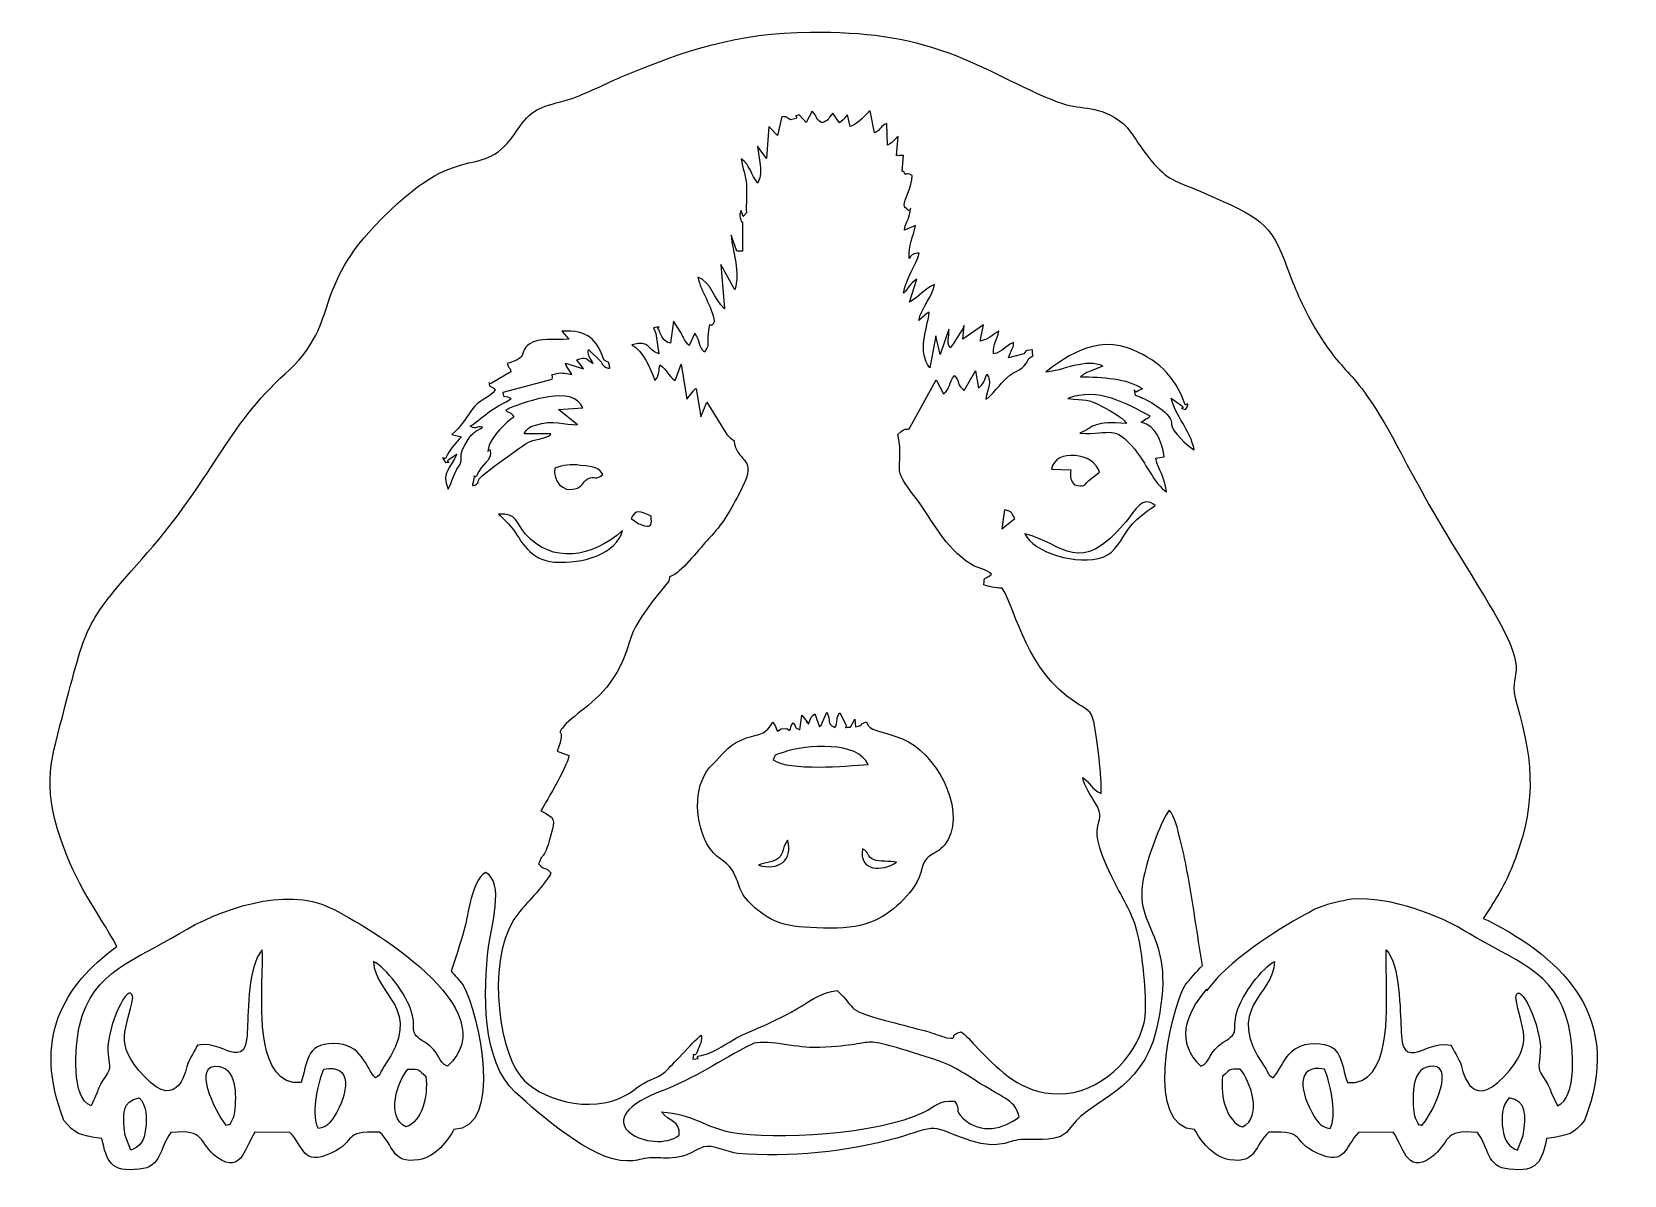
# Model space of a CAD drawing. Header units: centimetres. Extents: x -9.91 to -4.86, y 10.5 to 14.13.
import ezdxf

# ---------------------------------------------------------------- set-up
doc = ezdxf.new("R2010")
doc.units = ezdxf.units.CM
doc.header["$MEASUREMENT"] = 0
doc.layers.add('layer 1', color=7, linetype='Continuous')

msp = doc.modelspace()

# ---------------------------------------------------------------- linework, layer by layer
at = {"layer": 'layer 1'}
for points, knots in [([(-6.194, 11.162), (-6.213, 11.143), (-6.231, 11.122), (-6.249, 11.1), (-6.249, 11.1), (-6.301, 11.007), (-6.375, 10.644), (-6.219, 10.642), (-6.219, 10.642), (-6.2, 10.607), (-6.161, 10.555), (-6.108, 10.546), (-6.108, 10.546), (-6.019, 10.531), (-6.03, 10.595), (-5.983, 10.633), (-5.983, 10.633), (-5.86, 10.638), (-5.916, 10.607), (-5.83, 10.567), (-5.83, 10.567), (-5.737, 10.524), (-5.743, 10.589), (-5.699, 10.632), (-5.699, 10.632), (-5.699, 10.632), (-5.589, 10.634), (-5.589, 10.634), (-5.589, 10.634), (-5.56, 10.595), (-5.546, 10.497), (-5.47, 10.552), (-5.47, 10.552), (-5.404, 10.6), (-5.436, 10.645), (-5.321, 10.632), (-5.321, 10.632), (-5.284, 10.583), (-5.293, 10.522), (-5.221, 10.516), (-5.221, 10.516), (-5.128, 10.505), (-5.118, 10.542), (-5.102, 10.613), (-5.102, 10.613), (-5.03, 10.624), (-5.016, 10.627), (-4.982, 10.671), (-4.982, 10.671), (-4.856, 10.992), (-5.042, 11.18), (-5.287, 11.305), (-5.287, 11.305), (-5.287, 11.305), (-5.303, 11.312), (-5.303, 11.312), (-5.303, 11.312), (-5.269, 11.361), (-5.238, 11.413), (-5.215, 11.468), (-5.215, 11.468), (-5.135, 11.659), (-5.14, 11.802), (-5.197, 11.992), (-5.197, 11.992), (-5.232, 12.106), (-5.143, 12.066), (-5.27, 12.284), (-5.27, 12.284), (-5.339, 12.403), (-5.439, 12.556), (-5.5, 12.671), (-5.5, 12.671), (-5.5, 12.671), (-5.545, 12.753), (-5.545, 12.753), (-5.545, 12.753), (-5.726, 13.101), (-5.727, 12.995), (-5.847, 13.203), (-5.847, 13.203), (-5.876, 13.254), (-5.904, 13.318), (-5.925, 13.377), (-5.925, 13.377), (-5.976, 13.523), (-6.016, 13.538), (-6.187, 13.614), (-6.187, 13.614), (-6.266, 13.649), (-6.299, 13.651), (-6.347, 13.706), (-6.347, 13.706), (-6.408, 13.776), (-6.418, 13.818), (-6.46, 13.846), (-6.46, 13.846), (-6.537, 13.898), (-6.581, 13.875), (-6.655, 13.904), (-6.655, 13.904), (-6.774, 13.95), (-6.878, 14.015), (-6.999, 14.059), (-6.999, 14.059), (-7.138, 14.11), (-7.264, 14.126), (-7.437, 14.125), (-7.437, 14.125), (-7.67, 14.124), (-7.838, 14.066), (-8.038, 13.983), (-8.038, 13.983), (-8.095, 13.959), (-8.158, 13.924), (-8.216, 13.908), (-8.216, 13.908), (-8.299, 13.886), (-8.325, 13.879), (-8.368, 13.814), (-8.368, 13.814), (-8.488, 13.633), (-8.537, 13.811), (-8.821, 13.509), (-8.821, 13.509), (-9.023, 13.294), (-8.928, 13.199), (-9.104, 13.041), (-9.104, 13.041), (-9.287, 12.877), (-9.343, 12.696), (-9.541, 12.473), (-9.541, 12.473), (-9.739, 12.249), (-9.732, 12.254), (-9.803, 11.983), (-9.803, 11.983), (-9.847, 11.812), (-9.877, 11.744), (-9.816, 11.563), (-9.816, 11.563), (-9.768, 11.418), (-9.704, 11.341), (-9.638, 11.223), (-9.638, 11.223), (-9.808, 11.1), (-9.908, 10.928), (-9.806, 10.671), (-9.806, 10.671), (-9.772, 10.627), (-9.758, 10.624), (-9.686, 10.613), (-9.686, 10.613), (-9.67, 10.542), (-9.66, 10.505), (-9.567, 10.516), (-9.567, 10.516), (-9.495, 10.522), (-9.504, 10.583), (-9.467, 10.632), (-9.467, 10.632), (-9.352, 10.645), (-9.384, 10.6), (-9.318, 10.552), (-9.318, 10.552), (-9.242, 10.497), (-9.228, 10.595), (-9.2, 10.634), (-9.2, 10.634), (-9.2, 10.634), (-9.089, 10.632), (-9.089, 10.632), (-9.089, 10.632), (-9.045, 10.589), (-9.051, 10.524), (-8.958, 10.567), (-8.958, 10.567), (-8.872, 10.607), (-8.928, 10.638), (-8.805, 10.633), (-8.805, 10.633), (-8.758, 10.595), (-8.77, 10.531), (-8.68, 10.546), (-8.68, 10.546), (-8.627, 10.555), (-8.588, 10.607), (-8.569, 10.642), (-8.569, 10.642), (-8.413, 10.644), (-8.487, 11.007), (-8.54, 11.1), (-8.54, 11.1), (-8.552, 11.116), (-8.565, 11.131), (-8.578, 11.145), (-8.578, 11.145), (-8.563, 11.186), (-8.55, 11.229), (-8.537, 11.273), (-8.537, 11.273), (-8.521, 11.33), (-8.514, 11.428), (-8.469, 11.458), (-8.469, 11.458), (-8.406, 11.43), (-8.452, 11.28), (-8.459, 11.222), (-8.459, 11.222), (-8.476, 11.082), (-8.482, 10.858), (-8.373, 10.759), (-8.373, 10.759), (-8.298, 10.692), (-8.134, 10.543), (-8.02, 10.542), (-8.02, 10.542), (-7.991, 10.541), (-7.982, 10.548), (-7.956, 10.551), (-7.956, 10.551), (-7.933, 10.553), (-7.909, 10.551), (-7.886, 10.551), (-7.886, 10.551), (-7.826, 10.553), (-7.796, 10.582), (-7.777, 10.587), (-7.777, 10.587), (-7.75, 10.595), (-7.7, 10.569), (-7.668, 10.566), (-7.668, 10.566), (-7.508, 10.551), (-7.317, 10.573), (-7.164, 10.614), (-7.164, 10.614), (-7.136, 10.622), (-7.081, 10.643), (-7.056, 10.645), (-7.056, 10.645), (-7.005, 10.65), (-6.923, 10.58), (-6.829, 10.596), (-6.829, 10.596), (-6.807, 10.599), (-6.797, 10.608), (-6.77, 10.61), (-6.77, 10.61), (-6.748, 10.612), (-6.725, 10.609), (-6.701, 10.61), (-6.701, 10.61), (-6.649, 10.614), (-6.634, 10.618), (-6.607, 10.655), (-6.607, 10.655), (-6.549, 10.734), (-6.386, 10.765), (-6.341, 10.957), (-6.341, 10.957), (-6.266, 11.275), (-6.42, 11.267), (-6.38, 11.446), (-6.38, 11.446), (-6.366, 11.508), (-6.331, 11.608), (-6.3, 11.656), (-6.3, 11.656), (-6.282, 11.637), (-6.272, 11.593), (-6.266, 11.567), (-6.266, 11.567), (-6.257, 11.533), (-6.249, 11.5), (-6.243, 11.465), (-6.243, 11.465), (-6.224, 11.362), (-6.211, 11.264), (-6.194, 11.162)], [0, 0, 0, 0, 0.014085, 0.014085, 0.014085, 0.014085, 0.028169, 0.028169, 0.028169, 0.028169, 0.042254, 0.042254, 0.042254, 0.042254, 0.056338, 0.056338, 0.056338, 0.056338, 0.070423, 0.070423, 0.070423, 0.070423, 0.084507, 0.084507, 0.084507, 0.084507, 0.098592, 0.098592, 0.098592, 0.098592, 0.112676, 0.112676, 0.112676, 0.112676, 0.126761, 0.126761, 0.126761, 0.126761, 0.140845, 0.140845, 0.140845, 0.140845, 0.15493, 0.15493, 0.15493, 0.15493, 0.169014, 0.169014, 0.169014, 0.169014, 0.183099, 0.183099, 0.183099, 0.183099, 0.197183, 0.197183, 0.197183, 0.197183, 0.211268, 0.211268, 0.211268, 0.211268, 0.225352, 0.225352, 0.225352, 0.225352, 0.239437, 0.239437, 0.239437, 0.239437, 0.253521, 0.253521, 0.253521, 0.253521, 0.267606, 0.267606, 0.267606, 0.267606, 0.28169, 0.28169, 0.28169, 0.28169, 0.295775, 0.295775, 0.295775, 0.295775, 0.309859, 0.309859, 0.309859, 0.309859, 0.323944, 0.323944, 0.323944, 0.323944, 0.338028, 0.338028, 0.338028, 0.338028, 0.352113, 0.352113, 0.352113, 0.352113, 0.366197, 0.366197, 0.366197, 0.366197, 0.380282, 0.380282, 0.380282, 0.380282, 0.394366, 0.394366, 0.394366, 0.394366, 0.408451, 0.408451, 0.408451, 0.408451, 0.422535, 0.422535, 0.422535, 0.422535, 0.43662, 0.43662, 0.43662, 0.43662, 0.450704, 0.450704, 0.450704, 0.450704, 0.464789, 0.464789, 0.464789, 0.464789, 0.478873, 0.478873, 0.478873, 0.478873, 0.492958, 0.492958, 0.492958, 0.492958, 0.507042, 0.507042, 0.507042, 0.507042, 0.521127, 0.521127, 0.521127, 0.521127, 0.535211, 0.535211, 0.535211, 0.535211, 0.549296, 0.549296, 0.549296, 0.549296, 0.56338, 0.56338, 0.56338, 0.56338, 0.577465, 0.577465, 0.577465, 0.577465, 0.591549, 0.591549, 0.591549, 0.591549, 0.605634, 0.605634, 0.605634, 0.605634, 0.619718, 0.619718, 0.619718, 0.619718, 0.633803, 0.633803, 0.633803, 0.633803, 0.647887, 0.647887, 0.647887, 0.647887, 0.661972, 0.661972, 0.661972, 0.661972, 0.676056, 0.676056, 0.676056, 0.676056, 0.690141, 0.690141, 0.690141, 0.690141, 0.704225, 0.704225, 0.704225, 0.704225, 0.71831, 0.71831, 0.71831, 0.71831, 0.732394, 0.732394, 0.732394, 0.732394, 0.746479, 0.746479, 0.746479, 0.746479, 0.760563, 0.760563, 0.760563, 0.760563, 0.774648, 0.774648, 0.774648, 0.774648, 0.788732, 0.788732, 0.788732, 0.788732, 0.802817, 0.802817, 0.802817, 0.802817, 0.816901, 0.816901, 0.816901, 0.816901, 0.830986, 0.830986, 0.830986, 0.830986, 0.84507, 0.84507, 0.84507, 0.84507, 0.859155, 0.859155, 0.859155, 0.859155, 0.873239, 0.873239, 0.873239, 0.873239, 0.887324, 0.887324, 0.887324, 0.887324, 0.901408, 0.901408, 0.901408, 0.901408, 0.915493, 0.915493, 0.915493, 0.915493, 0.929577, 0.929577, 0.929577, 0.929577, 0.943662, 0.943662, 0.943662, 0.943662, 0.957746, 0.957746, 0.957746, 0.957746, 0.971831, 0.971831, 0.971831, 0.971831, 1, 1, 1, 1]), ([(-6.761, 13.104), (-6.748, 13.118), (-6.762, 13.112), (-6.733, 13.117), (-6.733, 13.117), (-6.734, 13.086), (-6.724, 13.106), (-6.745, 13.089), (-6.745, 13.089), (-6.762, 13.048), (-6.787, 13.055), (-6.816, 13.027), (-6.816, 13.027), (-6.834, 13.01), (-6.865, 12.969), (-6.881, 12.96), (-6.881, 12.96), (-6.876, 12.996), (-6.86, 13.016), (-6.878, 13.039), (-6.878, 13.039), (-6.886, 13.018), (-6.887, 13.01), (-6.905, 12.995), (-6.905, 12.995), (-6.905, 12.995), (-6.914, 13.05), (-6.914, 13.05), (-6.914, 13.05), (-6.914, 13.05), (-6.95, 12.988), (-6.95, 12.988), (-6.95, 12.988), (-6.975, 13.008), (-6.962, 13.013), (-6.981, 13.035), (-6.981, 13.035), (-7.001, 13.012), (-6.992, 12.994), (-7.016, 12.977), (-7.016, 12.977), (-7.016, 12.977), (-7.039, 13.021), (-7.039, 13.021), (-7.039, 13.021), (-7.039, 13.021), (-7.121, 12.871), (-7.121, 12.871), (-7.121, 12.871), (-7.132, 12.854), (-7.13, 12.879), (-7.16, 12.848), (-7.16, 12.848), (-7.137, 12.72), (-7.192, 12.76), (-7.098, 12.639), (-7.098, 12.639), (-7.052, 12.579), (-7.013, 12.489), (-6.928, 12.436), (-6.928, 12.436), (-6.907, 12.423), (-6.88, 12.42), (-6.863, 12.405), (-6.863, 12.405), (-6.887, 12.382), (-6.885, 12.404), (-6.888, 12.371), (-6.888, 12.371), (-6.872, 12.365), (-6.852, 12.361), (-6.829, 12.36), (-6.829, 12.36), (-6.782, 12.28), (-6.752, 12.1), (-6.596, 11.997), (-6.596, 11.997), (-6.565, 11.976), (-6.546, 11.975), (-6.538, 11.933), (-6.538, 11.933), (-6.528, 11.884), (-6.513, 11.758), (-6.515, 11.708), (-6.515, 11.708), (-6.547, 11.723), (-6.55, 11.743), (-6.574, 11.759), (-6.574, 11.759), (-6.567, 11.728), (-6.548, 11.702), (-6.534, 11.679), (-6.534, 11.679), (-6.483, 11.594), (-6.591, 11.645), (-6.46, 11.402), (-6.46, 11.402), (-6.424, 11.334), (-6.404, 11.303), (-6.39, 11.217), (-6.39, 11.217), (-6.382, 11.163), (-6.367, 11.032), (-6.379, 10.981), (-6.379, 10.981), (-6.404, 10.871), (-6.519, 10.754), (-6.651, 10.755), (-6.651, 10.755), (-6.771, 10.756), (-6.837, 10.831), (-6.896, 10.888), (-6.896, 10.888), (-6.925, 10.916), (-6.932, 10.932), (-6.96, 10.952), (-6.96, 10.952), (-7.005, 10.942), (-6.961, 10.927), (-7.005, 10.933), (-7.005, 10.933), (-7.013, 10.934), (-7.046, 10.947), (-7.059, 10.951), (-7.059, 10.951), (-7.095, 10.961), (-7.132, 10.97), (-7.17, 10.98), (-7.17, 10.98), (-7.339, 11.025), (-7.283, 11.019), (-7.353, 11.083), (-7.353, 11.083), (-7.402, 11.077), (-7.43, 11.056), (-7.464, 11.035), (-7.464, 11.035), (-7.557, 10.977), (-7.64, 10.953), (-7.681, 10.928), (-7.681, 10.928), (-7.71, 10.91), (-7.757, 10.879), (-7.794, 10.875), (-7.794, 10.875), (-7.802, 10.864), (-7.78, 10.87), (-7.811, 10.865), (-7.811, 10.865), (-7.806, 10.898), (-7.813, 10.868), (-7.799, 10.883), (-7.799, 10.883), (-7.793, 10.906), (-7.781, 10.914), (-7.784, 10.941), (-7.784, 10.941), (-7.797, 10.934), (-7.876, 10.847), (-7.889, 10.835), (-7.889, 10.835), (-7.92, 10.805), (-7.915, 10.814), (-7.955, 10.795), (-7.955, 10.795), (-7.986, 10.78), (-7.997, 10.765), (-8.023, 10.751), (-8.023, 10.751), (-8.137, 10.687), (-8.301, 10.739), (-8.357, 10.81), (-8.357, 10.81), (-8.434, 10.909), (-8.467, 11.211), (-8.36, 11.334), (-8.36, 11.334), (-8.338, 11.36), (-8.274, 11.426), (-8.261, 11.457), (-8.261, 11.457), (-8.28, 11.478), (-8.28, 11.462), (-8.3, 11.485), (-8.3, 11.485), (-8.287, 11.527), (-8.287, 11.486), (-8.262, 11.573), (-8.262, 11.573), (-8.245, 11.629), (-8.249, 11.631), (-8.293, 11.653), (-8.293, 11.653), (-8.289, 11.662), (-8.208, 11.793), (-8.204, 11.829), (-8.204, 11.829), (-8.204, 11.829), (-8.241, 11.843), (-8.241, 11.843), (-8.241, 11.843), (-8.209, 11.932), (-8.252, 11.881), (-8.219, 11.923), (-8.219, 11.923), (-8.187, 11.963), (-8.104, 12), (-8.052, 12.093), (-8.052, 12.093), (-7.988, 12.208), (-8.047, 12.191), (-7.887, 12.382), (-7.887, 12.382), (-7.881, 12.405), (-7.893, 12.391), (-7.873, 12.401), (-7.873, 12.401), (-7.84, 12.42), (-7.788, 12.488), (-7.76, 12.518), (-7.76, 12.518), (-7.715, 12.565), (-7.699, 12.595), (-7.664, 12.66), (-7.664, 12.66), (-7.604, 12.771), (-7.656, 12.755), (-7.675, 12.807), (-7.675, 12.807), (-7.69, 12.849), (-7.664, 12.81), (-7.699, 12.844), (-7.699, 12.844), (-7.7, 12.845), (-7.702, 12.847), (-7.703, 12.848), (-7.703, 12.848), (-7.703, 12.848), (-7.766, 12.951), (-7.766, 12.951), (-7.766, 12.951), (-7.766, 12.951), (-7.785, 12.904), (-7.785, 12.904), (-7.785, 12.904), (-7.785, 12.904), (-7.8, 12.994), (-7.8, 12.994), (-7.8, 12.994), (-7.803, 12.993), (-7.805, 12.993), (-7.805, 12.991), (-7.805, 12.991), (-7.806, 12.989), (-7.808, 12.988), (-7.809, 12.987), (-7.809, 12.987), (-7.809, 12.987), (-7.83, 12.96), (-7.83, 12.96), (-7.83, 12.96), (-7.83, 12.96), (-7.848, 13.071), (-7.848, 13.071), (-7.848, 13.071), (-7.848, 13.071), (-7.867, 13.019), (-7.867, 13.019), (-7.867, 13.019), (-7.89, 13.034), (-7.893, 13.053), (-7.914, 13.069), (-7.914, 13.069), (-7.922, 13.053), (-7.912, 13.041), (-7.931, 13.019), (-7.931, 13.019), (-7.946, 13.059), (-7.97, 13.114), (-8.004, 13.133), (-8.004, 13.133), (-7.941, 13.147), (-7.961, 13.118), (-7.919, 13.104), (-7.919, 13.104), (-7.919, 13.104), (-7.928, 13.168), (-7.928, 13.168), (-7.928, 13.168), (-7.928, 13.168), (-7.936, 13.187), (-7.936, 13.187), (-7.936, 13.187), (-7.899, 13.191), (-7.932, 13.189), (-7.918, 13.179), (-7.918, 13.179), (-7.911, 13.16), (-7.905, 13.143), (-7.882, 13.138), (-7.882, 13.138), (-7.882, 13.138), (-7.872, 13.208), (-7.872, 13.208), (-7.872, 13.208), (-7.872, 13.208), (-7.847, 13.168), (-7.847, 13.168), (-7.847, 13.168), (-7.84, 13.153), (-7.835, 13.144), (-7.823, 13.13), (-7.823, 13.13), (-7.823, 13.13), (-7.805, 13.17), (-7.805, 13.17), (-7.805, 13.17), (-7.785, 13.144), (-7.795, 13.128), (-7.774, 13.109), (-7.774, 13.109), (-7.759, 13.131), (-7.765, 13.129), (-7.763, 13.157), (-7.763, 13.157), (-7.757, 13.23), (-7.758, 13.172), (-7.743, 13.206), (-7.743, 13.206), (-7.75, 13.256), (-7.785, 13.301), (-7.795, 13.347), (-7.795, 13.347), (-7.751, 13.333), (-7.745, 13.278), (-7.71, 13.247), (-7.71, 13.247), (-7.71, 13.247), (-7.722, 13.388), (-7.722, 13.388), (-7.722, 13.388), (-7.722, 13.388), (-7.678, 13.307), (-7.678, 13.307), (-7.678, 13.307), (-7.659, 13.362), (-7.685, 13.425), (-7.689, 13.481), (-7.689, 13.481), (-7.689, 13.481), (-7.671, 13.43), (-7.671, 13.43), (-7.671, 13.43), (-7.671, 13.43), (-7.653, 13.43), (-7.653, 13.43), (-7.653, 13.43), (-7.653, 13.43), (-7.653, 13.52), (-7.653, 13.52), (-7.653, 13.52), (-7.657, 13.526), (-7.658, 13.523), (-7.661, 13.536), (-7.661, 13.536), (-7.663, 13.544), (-7.661, 13.55), (-7.658, 13.559), (-7.658, 13.559), (-7.658, 13.559), (-7.651, 13.54), (-7.651, 13.54), (-7.651, 13.54), (-7.651, 13.54), (-7.641, 13.552), (-7.641, 13.552), (-7.641, 13.552), (-7.642, 13.581), (-7.639, 13.612), (-7.641, 13.641), (-7.641, 13.641), (-7.643, 13.671), (-7.653, 13.691), (-7.657, 13.723), (-7.657, 13.723), (-7.629, 13.703), (-7.626, 13.672), (-7.605, 13.646), (-7.605, 13.646), (-7.597, 13.661), (-7.595, 13.673), (-7.597, 13.704), (-7.597, 13.704), (-7.599, 13.725), (-7.604, 13.74), (-7.606, 13.763), (-7.606, 13.763), (-7.606, 13.763), (-7.577, 13.724), (-7.577, 13.724), (-7.577, 13.724), (-7.577, 13.724), (-7.57, 13.825), (-7.57, 13.825), (-7.57, 13.825), (-7.57, 13.825), (-7.542, 13.797), (-7.542, 13.797), (-7.542, 13.797), (-7.542, 13.797), (-7.528, 13.857), (-7.528, 13.857), (-7.528, 13.857), (-7.507, 13.855), (-7.517, 13.857), (-7.501, 13.847), (-7.501, 13.847), (-7.501, 13.847), (-7.483, 13.851), (-7.483, 13.851), (-7.483, 13.851), (-7.479, 13.862), (-7.492, 13.856), (-7.474, 13.863), (-7.474, 13.863), (-7.474, 13.863), (-7.451, 13.838), (-7.451, 13.838), (-7.451, 13.838), (-7.451, 13.838), (-7.432, 13.874), (-7.432, 13.874), (-7.432, 13.874), (-7.412, 13.852), (-7.425, 13.853), (-7.402, 13.837), (-7.402, 13.837), (-7.374, 13.848), (-7.387, 13.846), (-7.367, 13.868), (-7.367, 13.868), (-7.367, 13.868), (-7.346, 13.837), (-7.346, 13.837), (-7.346, 13.837), (-7.346, 13.837), (-7.334, 13.847), (-7.334, 13.847), (-7.334, 13.847), (-7.333, 13.848), (-7.331, 13.85), (-7.33, 13.851), (-7.33, 13.851), (-7.33, 13.852), (-7.321, 13.862), (-7.32, 13.863), (-7.32, 13.863), (-7.32, 13.863), (-7.312, 13.826), (-7.312, 13.826), (-7.312, 13.826), (-7.281, 13.835), (-7.266, 13.863), (-7.248, 13.875), (-7.248, 13.875), (-7.248, 13.875), (-7.234, 13.805), (-7.234, 13.805), (-7.234, 13.805), (-7.21, 13.817), (-7.218, 13.827), (-7.195, 13.835), (-7.195, 13.835), (-7.195, 13.835), (-7.193, 13.766), (-7.193, 13.766), (-7.193, 13.766), (-7.17, 13.779), (-7.178, 13.78), (-7.159, 13.794), (-7.159, 13.794), (-7.159, 13.794), (-7.165, 13.733), (-7.165, 13.733), (-7.165, 13.733), (-7.164, 13.732), (-7.162, 13.734), (-7.161, 13.733), (-7.161, 13.733), (-7.161, 13.732), (-7.158, 13.733), (-7.157, 13.733), (-7.157, 13.733), (-7.157, 13.733), (-7.146, 13.733), (-7.146, 13.733), (-7.146, 13.733), (-7.145, 13.733), (-7.143, 13.733), (-7.142, 13.733), (-7.142, 13.733), (-7.142, 13.733), (-7.147, 13.684), (-7.147, 13.684), (-7.147, 13.684), (-7.144, 13.682), (-7.141, 13.683), (-7.14, 13.681), (-7.14, 13.681), (-7.133, 13.662), (-7.142, 13.685), (-7.115, 13.67), (-7.115, 13.67), (-7.116, 13.635), (-7.141, 13.587), (-7.14, 13.578), (-7.14, 13.578), (-7.137, 13.556), (-7.139, 13.576), (-7.13, 13.562), (-7.13, 13.562), (-7.121, 13.547), (-7.114, 13.593), (-7.125, 13.541), (-7.125, 13.541), (-7.128, 13.525), (-7.137, 13.523), (-7.139, 13.497), (-7.139, 13.497), (-7.139, 13.497), (-7.104, 13.511), (-7.104, 13.511), (-7.104, 13.511), (-7.111, 13.473), (-7.128, 13.451), (-7.124, 13.407), (-7.124, 13.407), (-7.115, 13.421), (-7.112, 13.421), (-7.093, 13.424), (-7.093, 13.424), (-7.102, 13.382), (-7.134, 13.348), (-7.142, 13.297), (-7.142, 13.297), (-7.125, 13.313), (-7.124, 13.327), (-7.1, 13.341), (-7.1, 13.341), (-7.1, 13.341), (-7.123, 13.268), (-7.123, 13.268), (-7.123, 13.268), (-7.089, 13.286), (-7.08, 13.309), (-7.044, 13.324), (-7.044, 13.324), (-7.049, 13.287), (-7.084, 13.256), (-7.094, 13.21), (-7.094, 13.21), (-7.094, 13.21), (-7.067, 13.233), (-7.067, 13.233), (-7.067, 13.233), (-7.065, 13.234), (-7.063, 13.235), (-7.061, 13.236), (-7.061, 13.236), (-7.068, 13.175), (-7.1, 13.116), (-7.059, 13.06), (-7.059, 13.06), (-7.059, 13.06), (-7.04, 13.161), (-7.04, 13.161), (-7.04, 13.161), (-7.04, 13.161), (-7.026, 13.102), (-7.026, 13.102), (-7.026, 13.102), (-7.026, 13.102), (-6.999, 13.182), (-6.999, 13.182), (-6.999, 13.182), (-6.996, 13.153), (-7.008, 13.145), (-6.994, 13.123), (-6.994, 13.123), (-6.987, 13.131), (-6.951, 13.186), (-6.95, 13.194), (-6.95, 13.194), (-6.95, 13.194), (-6.954, 13.151), (-6.954, 13.151), (-6.954, 13.151), (-6.954, 13.151), (-6.889, 13.196), (-6.889, 13.196), (-6.889, 13.196), (-6.889, 13.196), (-6.899, 13.144), (-6.899, 13.144), (-6.899, 13.144), (-6.868, 13.152), (-6.86, 13.165), (-6.84, 13.176), (-6.84, 13.176), (-6.846, 13.147), (-6.859, 13.136), (-6.857, 13.104), (-6.857, 13.104), (-6.828, 13.109), (-6.821, 13.128), (-6.793, 13.14), (-6.793, 13.14), (-6.794, 13.117), (-6.801, 13.119), (-6.809, 13.091), (-6.809, 13.091), (-6.809, 13.091), (-6.761, 13.104), (-6.761, 13.104)], [0, 0, 0, 0, 0.006369, 0.006369, 0.006369, 0.006369, 0.012739, 0.012739, 0.012739, 0.012739, 0.019108, 0.019108, 0.019108, 0.019108, 0.025478, 0.025478, 0.025478, 0.025478, 0.031847, 0.031847, 0.031847, 0.031847, 0.038217, 0.038217, 0.038217, 0.038217, 0.044586, 0.044586, 0.044586, 0.044586, 0.050955, 0.050955, 0.050955, 0.050955, 0.057325, 0.057325, 0.057325, 0.057325, 0.063694, 0.063694, 0.063694, 0.063694, 0.070064, 0.070064, 0.070064, 0.070064, 0.076433, 0.076433, 0.076433, 0.076433, 0.082803, 0.082803, 0.082803, 0.082803, 0.089172, 0.089172, 0.089172, 0.089172, 0.095541, 0.095541, 0.095541, 0.095541, 0.101911, 0.101911, 0.101911, 0.101911, 0.10828, 0.10828, 0.10828, 0.10828, 0.11465, 0.11465, 0.11465, 0.11465, 0.121019, 0.121019, 0.121019, 0.121019, 0.127389, 0.127389, 0.127389, 0.127389, 0.133758, 0.133758, 0.133758, 0.133758, 0.140127, 0.140127, 0.140127, 0.140127, 0.146497, 0.146497, 0.146497, 0.146497, 0.152866, 0.152866, 0.152866, 0.152866, 0.159236, 0.159236, 0.159236, 0.159236, 0.165605, 0.165605, 0.165605, 0.165605, 0.171975, 0.171975, 0.171975, 0.171975, 0.178344, 0.178344, 0.178344, 0.178344, 0.184713, 0.184713, 0.184713, 0.184713, 0.191083, 0.191083, 0.191083, 0.191083, 0.197452, 0.197452, 0.197452, 0.197452, 0.203822, 0.203822, 0.203822, 0.203822, 0.210191, 0.210191, 0.210191, 0.210191, 0.216561, 0.216561, 0.216561, 0.216561, 0.22293, 0.22293, 0.22293, 0.22293, 0.229299, 0.229299, 0.229299, 0.229299, 0.235669, 0.235669, 0.235669, 0.235669, 0.242038, 0.242038, 0.242038, 0.242038, 0.248408, 0.248408, 0.248408, 0.248408, 0.254777, 0.254777, 0.254777, 0.254777, 0.261146, 0.261146, 0.261146, 0.261146, 0.267516, 0.267516, 0.267516, 0.267516, 0.273885, 0.273885, 0.273885, 0.273885, 0.280255, 0.280255, 0.280255, 0.280255, 0.286624, 0.286624, 0.286624, 0.286624, 0.292994, 0.292994, 0.292994, 0.292994, 0.299363, 0.299363, 0.299363, 0.299363, 0.305732, 0.305732, 0.305732, 0.305732, 0.312102, 0.312102, 0.312102, 0.312102, 0.318471, 0.318471, 0.318471, 0.318471, 0.324841, 0.324841, 0.324841, 0.324841, 0.33121, 0.33121, 0.33121, 0.33121, 0.33758, 0.33758, 0.33758, 0.33758, 0.343949, 0.343949, 0.343949, 0.343949, 0.350318, 0.350318, 0.350318, 0.350318, 0.356688, 0.356688, 0.356688, 0.356688, 0.363057, 0.363057, 0.363057, 0.363057, 0.369427, 0.369427, 0.369427, 0.369427, 0.375796, 0.375796, 0.375796, 0.375796, 0.382166, 0.382166, 0.382166, 0.382166, 0.388535, 0.388535, 0.388535, 0.388535, 0.394904, 0.394904, 0.394904, 0.394904, 0.401274, 0.401274, 0.401274, 0.401274, 0.407643, 0.407643, 0.407643, 0.407643, 0.414013, 0.414013, 0.414013, 0.414013, 0.420382, 0.420382, 0.420382, 0.420382, 0.426752, 0.426752, 0.426752, 0.426752, 0.433121, 0.433121, 0.433121, 0.433121, 0.43949, 0.43949, 0.43949, 0.43949, 0.44586, 0.44586, 0.44586, 0.44586, 0.452229, 0.452229, 0.452229, 0.452229, 0.458599, 0.458599, 0.458599, 0.458599, 0.464968, 0.464968, 0.464968, 0.464968, 0.471338, 0.471338, 0.471338, 0.471338, 0.477707, 0.477707, 0.477707, 0.477707, 0.484076, 0.484076, 0.484076, 0.484076, 0.490446, 0.490446, 0.490446, 0.490446, 0.496815, 0.496815, 0.496815, 0.496815, 0.503185, 0.503185, 0.503185, 0.503185, 0.509554, 0.509554, 0.509554, 0.509554, 0.515924, 0.515924, 0.515924, 0.515924, 0.522293, 0.522293, 0.522293, 0.522293, 0.528662, 0.528662, 0.528662, 0.528662, 0.535032, 0.535032, 0.535032, 0.535032, 0.541401, 0.541401, 0.541401, 0.541401, 0.547771, 0.547771, 0.547771, 0.547771, 0.55414, 0.55414, 0.55414, 0.55414, 0.56051, 0.56051, 0.56051, 0.56051, 0.566879, 0.566879, 0.566879, 0.566879, 0.573248, 0.573248, 0.573248, 0.573248, 0.579618, 0.579618, 0.579618, 0.579618, 0.585987, 0.585987, 0.585987, 0.585987, 0.592357, 0.592357, 0.592357, 0.592357, 0.598726, 0.598726, 0.598726, 0.598726, 0.605096, 0.605096, 0.605096, 0.605096, 0.611465, 0.611465, 0.611465, 0.611465, 0.617834, 0.617834, 0.617834, 0.617834, 0.624204, 0.624204, 0.624204, 0.624204, 0.630573, 0.630573, 0.630573, 0.630573, 0.636943, 0.636943, 0.636943, 0.636943, 0.643312, 0.643312, 0.643312, 0.643312, 0.649682, 0.649682, 0.649682, 0.649682, 0.656051, 0.656051, 0.656051, 0.656051, 0.66242, 0.66242, 0.66242, 0.66242, 0.66879, 0.66879, 0.66879, 0.66879, 0.675159, 0.675159, 0.675159, 0.675159, 0.681529, 0.681529, 0.681529, 0.681529, 0.687898, 0.687898, 0.687898, 0.687898, 0.694268, 0.694268, 0.694268, 0.694268, 0.700637, 0.700637, 0.700637, 0.700637, 0.707006, 0.707006, 0.707006, 0.707006, 0.713376, 0.713376, 0.713376, 0.713376, 0.719745, 0.719745, 0.719745, 0.719745, 0.726115, 0.726115, 0.726115, 0.726115, 0.732484, 0.732484, 0.732484, 0.732484, 0.738854, 0.738854, 0.738854, 0.738854, 0.745223, 0.745223, 0.745223, 0.745223, 0.751592, 0.751592, 0.751592, 0.751592, 0.757962, 0.757962, 0.757962, 0.757962, 0.764331, 0.764331, 0.764331, 0.764331, 0.770701, 0.770701, 0.770701, 0.770701, 0.77707, 0.77707, 0.77707, 0.77707, 0.783439, 0.783439, 0.783439, 0.783439, 0.789809, 0.789809, 0.789809, 0.789809, 0.796178, 0.796178, 0.796178, 0.796178, 0.802548, 0.802548, 0.802548, 0.802548, 0.808917, 0.808917, 0.808917, 0.808917, 0.815287, 0.815287, 0.815287, 0.815287, 0.821656, 0.821656, 0.821656, 0.821656, 0.828025, 0.828025, 0.828025, 0.828025, 0.834395, 0.834395, 0.834395, 0.834395, 0.840764, 0.840764, 0.840764, 0.840764, 0.847134, 0.847134, 0.847134, 0.847134, 0.853503, 0.853503, 0.853503, 0.853503, 0.859873, 0.859873, 0.859873, 0.859873, 0.866242, 0.866242, 0.866242, 0.866242, 0.872611, 0.872611, 0.872611, 0.872611, 0.878981, 0.878981, 0.878981, 0.878981, 0.88535, 0.88535, 0.88535, 0.88535, 0.89172, 0.89172, 0.89172, 0.89172, 0.898089, 0.898089, 0.898089, 0.898089, 0.904459, 0.904459, 0.904459, 0.904459, 0.910828, 0.910828, 0.910828, 0.910828, 0.917197, 0.917197, 0.917197, 0.917197, 0.923567, 0.923567, 0.923567, 0.923567, 0.929936, 0.929936, 0.929936, 0.929936, 0.936306, 0.936306, 0.936306, 0.936306, 0.942675, 0.942675, 0.942675, 0.942675, 0.949045, 0.949045, 0.949045, 0.949045, 0.955414, 0.955414, 0.955414, 0.955414, 0.961783, 0.961783, 0.961783, 0.961783, 0.968153, 0.968153, 0.968153, 0.968153, 0.974522, 0.974522, 0.974522, 0.974522, 0.980892, 0.980892, 0.980892, 0.980892, 0.987261, 0.987261, 0.987261, 0.987261, 1, 1, 1, 1]), ([(-8.093, 13.085), (-8.072, 13.072), (-8.08, 13.084), (-8.074, 13.058), (-8.074, 13.058), (-8.082, 13.06), (-8.083, 13.057), (-8.091, 13.064), (-8.091, 13.064), (-8.103, 13.075), (-8.093, 13.064), (-8.102, 13.079), (-8.102, 13.079), (-8.102, 13.079), (-8.142, 13.118), (-8.142, 13.118), (-8.142, 13.118), (-8.145, 13.093), (-8.136, 13.093), (-8.127, 13.073), (-8.127, 13.073), (-8.151, 13.089), (-8.148, 13.097), (-8.179, 13.085), (-8.179, 13.085), (-8.179, 13.085), (-8.158, 13.056), (-8.158, 13.056), (-8.158, 13.056), (-8.158, 13.056), (-8.215, 13.074), (-8.215, 13.074), (-8.215, 13.074), (-8.207, 13.052), (-8.205, 13.057), (-8.195, 13.038), (-8.195, 13.038), (-8.208, 13.04), (-8.227, 13.046), (-8.242, 13.042), (-8.242, 13.042), (-8.271, 13.034), (-8.251, 13.042), (-8.257, 13.024), (-8.257, 13.024), (-8.257, 13.024), (-8.413, 12.982), (-8.413, 12.982), (-8.413, 12.982), (-8.405, 12.958), (-8.423, 12.976), (-8.387, 12.962), (-8.387, 12.962), (-8.408, 12.947), (-8.43, 12.939), (-8.453, 12.923), (-8.453, 12.923), (-8.475, 12.907), (-8.493, 12.89), (-8.517, 12.874), (-8.517, 12.874), (-8.492, 12.861), (-8.502, 12.877), (-8.478, 12.871), (-8.478, 12.871), (-8.501, 12.857), (-8.51, 12.854), (-8.524, 12.832), (-8.524, 12.832), (-8.559, 12.776), (-8.54, 12.78), (-8.548, 12.757), (-8.548, 12.757), (-8.55, 12.752), (-8.559, 12.739), (-8.563, 12.731), (-8.563, 12.731), (-8.573, 12.713), (-8.577, 12.691), (-8.587, 12.674), (-8.587, 12.674), (-8.611, 12.73), (-8.576, 12.744), (-8.56, 12.785), (-8.56, 12.785), (-8.56, 12.785), (-8.584, 12.77), (-8.584, 12.77), (-8.584, 12.77), (-8.6, 12.755), (-8.567, 12.763), (-8.596, 12.759), (-8.596, 12.759), (-8.614, 12.786), (-8.598, 12.769), (-8.596, 12.772), (-8.596, 12.772), (-8.582, 12.8), (-8.563, 12.821), (-8.545, 12.841), (-8.545, 12.841), (-8.545, 12.841), (-8.575, 12.848), (-8.575, 12.848), (-8.575, 12.848), (-8.547, 12.873), (-8.537, 12.89), (-8.512, 12.926), (-8.512, 12.926), (-8.49, 12.958), (-8.456, 12.964), (-8.438, 12.989), (-8.438, 12.989), (-8.448, 13), (-8.431, 12.989), (-8.456, 13.002), (-8.456, 13.002), (-8.459, 13.026), (-8.459, 13.001), (-8.448, 13.012), (-8.448, 13.012), (-8.448, 13.012), (-8.388, 13.047), (-8.388, 13.047), (-8.388, 13.047), (-8.394, 13.069), (-8.389, 13.046), (-8.4, 13.073), (-8.4, 13.073), (-8.321, 13.098), (-8.372, 13.103), (-8.328, 13.136), (-8.328, 13.136), (-8.298, 13.157), (-8.25, 13.146), (-8.204, 13.15), (-8.204, 13.15), (-8.204, 13.15), (-8.227, 13.176), (-8.227, 13.176), (-8.227, 13.176), (-8.143, 13.18), (-8.114, 13.148), (-8.093, 13.085)], [0, 0, 0, 0, 0.027027, 0.027027, 0.027027, 0.027027, 0.054054, 0.054054, 0.054054, 0.054054, 0.081081, 0.081081, 0.081081, 0.081081, 0.108108, 0.108108, 0.108108, 0.108108, 0.135135, 0.135135, 0.135135, 0.135135, 0.162162, 0.162162, 0.162162, 0.162162, 0.189189, 0.189189, 0.189189, 0.189189, 0.216216, 0.216216, 0.216216, 0.216216, 0.243243, 0.243243, 0.243243, 0.243243, 0.27027, 0.27027, 0.27027, 0.27027, 0.297297, 0.297297, 0.297297, 0.297297, 0.324324, 0.324324, 0.324324, 0.324324, 0.351351, 0.351351, 0.351351, 0.351351, 0.378378, 0.378378, 0.378378, 0.378378, 0.405405, 0.405405, 0.405405, 0.405405, 0.432432, 0.432432, 0.432432, 0.432432, 0.459459, 0.459459, 0.459459, 0.459459, 0.486486, 0.486486, 0.486486, 0.486486, 0.513514, 0.513514, 0.513514, 0.513514, 0.540541, 0.540541, 0.540541, 0.540541, 0.567568, 0.567568, 0.567568, 0.567568, 0.594595, 0.594595, 0.594595, 0.594595, 0.621622, 0.621622, 0.621622, 0.621622, 0.648649, 0.648649, 0.648649, 0.648649, 0.675676, 0.675676, 0.675676, 0.675676, 0.702703, 0.702703, 0.702703, 0.702703, 0.72973, 0.72973, 0.72973, 0.72973, 0.756757, 0.756757, 0.756757, 0.756757, 0.783784, 0.783784, 0.783784, 0.783784, 0.810811, 0.810811, 0.810811, 0.810811, 0.837838, 0.837838, 0.837838, 0.837838, 0.864865, 0.864865, 0.864865, 0.864865, 0.891892, 0.891892, 0.891892, 0.891892, 0.918919, 0.918919, 0.918919, 0.918919, 0.945946, 0.945946, 0.945946, 0.945946, 1, 1, 1, 1]), ([(-6.249, 12.942), (-6.247, 12.939), (-6.23, 12.957), (-6.248, 12.927), (-6.248, 12.927), (-6.275, 12.936), (-6.246, 12.925), (-6.26, 12.94), (-6.26, 12.94), (-6.26, 12.94), (-6.293, 12.963), (-6.293, 12.963), (-6.293, 12.963), (-6.281, 12.908), (-6.232, 12.862), (-6.22, 12.799), (-6.22, 12.799), (-6.238, 12.808), (-6.295, 12.862), (-6.292, 12.88), (-6.292, 12.88), (-6.286, 12.912), (-6.364, 12.956), (-6.389, 12.966), (-6.389, 12.966), (-6.389, 12.966), (-6.407, 12.973), (-6.407, 12.973), (-6.407, 12.973), (-6.415, 13.01), (-6.41, 12.972), (-6.398, 12.987), (-6.398, 12.987), (-6.398, 12.987), (-6.384, 12.993), (-6.384, 12.993), (-6.384, 12.993), (-6.434, 13.027), (-6.512, 13.03), (-6.581, 13.031), (-6.581, 13.031), (-6.57, 13.04), (-6.567, 13.042), (-6.55, 13.049), (-6.55, 13.049), (-6.55, 13.049), (-6.51, 13.065), (-6.51, 13.065), (-6.51, 13.065), (-6.56, 13.094), (-6.641, 13.049), (-6.691, 13.047), (-6.691, 13.047), (-6.67, 13.059), (-6.554, 13.167), (-6.432, 13.123), (-6.432, 13.123), (-6.34, 13.09), (-6.28, 13.035), (-6.249, 12.942)], [0, 0, 0, 0, 0.0625, 0.0625, 0.0625, 0.0625, 0.125, 0.125, 0.125, 0.125, 0.1875, 0.1875, 0.1875, 0.1875, 0.25, 0.25, 0.25, 0.25, 0.3125, 0.3125, 0.3125, 0.3125, 0.375, 0.375, 0.375, 0.375, 0.4375, 0.4375, 0.4375, 0.4375, 0.5, 0.5, 0.5, 0.5, 0.5625, 0.5625, 0.5625, 0.5625, 0.625, 0.625, 0.625, 0.625, 0.6875, 0.6875, 0.6875, 0.6875, 0.75, 0.75, 0.75, 0.75, 0.8125, 0.8125, 0.8125, 0.8125, 0.875, 0.875, 0.875, 0.875, 1, 1, 1, 1]), ([(-8.488, 12.708), (-8.498, 12.687), (-8.483, 12.702), (-8.504, 12.686), (-8.504, 12.686), (-8.508, 12.693), (-8.513, 12.675), (-8.508, 12.697), (-8.508, 12.697), (-8.501, 12.736), (-8.509, 12.703), (-8.497, 12.717), (-8.497, 12.717), (-8.479, 12.758), (-8.452, 12.763), (-8.453, 12.789), (-8.453, 12.789), (-8.455, 12.822), (-8.468, 12.767), (-8.457, 12.814), (-8.457, 12.814), (-8.451, 12.836), (-8.401, 12.892), (-8.379, 12.903), (-8.379, 12.903), (-8.387, 12.921), (-8.391, 12.913), (-8.404, 12.925), (-8.404, 12.925), (-8.404, 12.925), (-8.39, 12.933), (-8.39, 12.933), (-8.39, 12.933), (-8.338, 12.951), (-8.192, 13.008), (-8.16, 12.933), (-8.16, 12.933), (-8.16, 12.933), (-8.237, 12.927), (-8.237, 12.927), (-8.237, 12.927), (-8.237, 12.927), (-8.177, 12.879), (-8.177, 12.879), (-8.177, 12.879), (-8.217, 12.878), (-8.255, 12.896), (-8.31, 12.878), (-8.31, 12.878), (-8.333, 12.871), (-8.337, 12.866), (-8.346, 12.85), (-8.346, 12.85), (-8.346, 12.85), (-8.261, 12.85), (-8.261, 12.85), (-8.261, 12.85), (-8.267, 12.843), (-8.26, 12.846), (-8.274, 12.841), (-8.274, 12.841), (-8.33, 12.821), (-8.31, 12.843), (-8.383, 12.789), (-8.383, 12.789), (-8.412, 12.768), (-8.468, 12.729), (-8.488, 12.708)], [0, 0, 0, 0, 0.055556, 0.055556, 0.055556, 0.055556, 0.111111, 0.111111, 0.111111, 0.111111, 0.166667, 0.166667, 0.166667, 0.166667, 0.222222, 0.222222, 0.222222, 0.222222, 0.277778, 0.277778, 0.277778, 0.277778, 0.333333, 0.333333, 0.333333, 0.333333, 0.388889, 0.388889, 0.388889, 0.388889, 0.444444, 0.444444, 0.444444, 0.444444, 0.5, 0.5, 0.5, 0.5, 0.555556, 0.555556, 0.555556, 0.555556, 0.611111, 0.611111, 0.611111, 0.611111, 0.666667, 0.666667, 0.666667, 0.666667, 0.722222, 0.722222, 0.722222, 0.722222, 0.777778, 0.777778, 0.777778, 0.777778, 0.833333, 0.833333, 0.833333, 0.833333, 0.888889, 0.888889, 0.888889, 0.888889, 1, 1, 1, 1]), ([(-6.36, 12.906), (-6.364, 12.899), (-6.372, 12.901), (-6.388, 12.887), (-6.388, 12.887), (-6.341, 12.874), (-6.325, 12.832), (-6.315, 12.777), (-6.315, 12.777), (-6.315, 12.777), (-6.342, 12.773), (-6.342, 12.773), (-6.342, 12.773), (-6.333, 12.73), (-6.315, 12.72), (-6.308, 12.666), (-6.308, 12.666), (-6.346, 12.689), (-6.375, 12.761), (-6.409, 12.801), (-6.409, 12.801), (-6.477, 12.882), (-6.48, 12.846), (-6.583, 12.852), (-6.583, 12.852), (-6.534, 12.874), (-6.54, 12.892), (-6.435, 12.883), (-6.435, 12.883), (-6.449, 12.905), (-6.484, 12.921), (-6.512, 12.937), (-6.512, 12.937), (-6.558, 12.963), (-6.566, 12.956), (-6.621, 12.962), (-6.621, 12.962), (-6.527, 13), (-6.433, 12.945), (-6.36, 12.906)], [0, 0, 0, 0, 0.090909, 0.090909, 0.090909, 0.090909, 0.181818, 0.181818, 0.181818, 0.181818, 0.272727, 0.272727, 0.272727, 0.272727, 0.363636, 0.363636, 0.363636, 0.363636, 0.454545, 0.454545, 0.454545, 0.454545, 0.545455, 0.545455, 0.545455, 0.545455, 0.636364, 0.636364, 0.636364, 0.636364, 0.727273, 0.727273, 0.727273, 0.727273, 0.818182, 0.818182, 0.818182, 0.818182, 1, 1, 1, 1]), ([(-6.521, 12.728), (-6.521, 12.728), (-6.554, 12.702), (-6.554, 12.702), (-6.554, 12.702), (-6.575, 12.682), (-6.565, 12.683), (-6.6, 12.688), (-6.6, 12.688), (-6.611, 12.703), (-6.615, 12.709), (-6.612, 12.736), (-6.612, 12.736), (-6.612, 12.736), (-6.673, 12.738), (-6.673, 12.738), (-6.673, 12.738), (-6.662, 12.805), (-6.535, 12.79), (-6.521, 12.728)], [0, 0, 0, 0, 0.166667, 0.166667, 0.166667, 0.166667, 0.333333, 0.333333, 0.333333, 0.333333, 0.5, 0.5, 0.5, 0.5, 0.666667, 0.666667, 0.666667, 0.666667, 1, 1, 1, 1]), ([(-8.249, 12.741), (-8.221, 12.751), (-8.2, 12.754), (-8.167, 12.75), (-8.167, 12.75), (-8.119, 12.745), (-8.108, 12.741), (-8.096, 12.721), (-8.096, 12.721), (-8.125, 12.699), (-8.117, 12.721), (-8.146, 12.706), (-8.146, 12.706), (-8.163, 12.696), (-8.159, 12.682), (-8.185, 12.675), (-8.185, 12.675), (-8.223, 12.664), (-8.255, 12.7), (-8.249, 12.741)], [0, 0, 0, 0, 0.166667, 0.166667, 0.166667, 0.166667, 0.333333, 0.333333, 0.333333, 0.333333, 0.5, 0.5, 0.5, 0.5, 0.666667, 0.666667, 0.666667, 0.666667, 1, 1, 1, 1]), ([(-6.757, 12.533), (-6.633, 12.501), (-6.585, 12.393), (-6.437, 12.571), (-6.437, 12.571), (-6.404, 12.61), (-6.385, 12.655), (-6.344, 12.623), (-6.344, 12.623), (-6.356, 12.611), (-6.394, 12.595), (-6.429, 12.548), (-6.429, 12.548), (-6.451, 12.517), (-6.469, 12.474), (-6.509, 12.459), (-6.509, 12.459), (-6.589, 12.43), (-6.733, 12.474), (-6.757, 12.533)], [0, 0, 0, 0, 0.166667, 0.166667, 0.166667, 0.166667, 0.333333, 0.333333, 0.333333, 0.333333, 0.5, 0.5, 0.5, 0.5, 0.666667, 0.666667, 0.666667, 0.666667, 1, 1, 1, 1]), ([(-8.427, 12.595), (-8.369, 12.601), (-8.37, 12.564), (-8.342, 12.532), (-8.342, 12.532), (-8.259, 12.437), (-8.13, 12.456), (-8.034, 12.543), (-8.034, 12.543), (-8.052, 12.47), (-8.159, 12.436), (-8.25, 12.443), (-8.25, 12.443), (-8.33, 12.449), (-8.354, 12.511), (-8.385, 12.552), (-8.385, 12.552), (-8.398, 12.569), (-8.415, 12.583), (-8.427, 12.595)], [0, 0, 0, 0, 0.166667, 0.166667, 0.166667, 0.166667, 0.333333, 0.333333, 0.333333, 0.333333, 0.5, 0.5, 0.5, 0.5, 0.666667, 0.666667, 0.666667, 0.666667, 1, 1, 1, 1]), ([(-8.006, 12.581), (-7.992, 12.613), (-7.978, 12.603), (-7.943, 12.589), (-7.943, 12.589), (-7.942, 12.565), (-7.939, 12.552), (-7.964, 12.558), (-7.964, 12.558), (-7.965, 12.558), (-7.985, 12.566), (-7.985, 12.566), (-7.985, 12.566), (-7.985, 12.566), (-8.006, 12.581), (-8.006, 12.581)], [0, 0, 0, 0, 0.2, 0.2, 0.2, 0.2, 0.4, 0.4, 0.4, 0.4, 0.6, 0.6, 0.6, 0.6, 1, 1, 1, 1]), ([(-6.83, 12.548), (-6.83, 12.548), (-6.822, 12.609), (-6.822, 12.609), (-6.822, 12.609), (-6.795, 12.6), (-6.803, 12.605), (-6.789, 12.581), (-6.789, 12.581), (-6.789, 12.581), (-6.83, 12.548), (-6.83, 12.548)], [0, 0, 0, 0, 0.25, 0.25, 0.25, 0.25, 0.5, 0.5, 0.5, 0.5, 1, 1, 1, 1]), ([(-7.513, 11.915), (-7.513, 11.915), (-7.531, 11.914), (-7.531, 11.914), (-7.531, 11.914), (-7.531, 11.914), (-7.542, 11.906), (-7.542, 11.906), (-7.542, 11.906), (-7.553, 11.924), (-7.541, 11.904), (-7.549, 11.921), (-7.549, 11.921), (-7.549, 11.921), (-7.557, 11.935), (-7.557, 11.935), (-7.557, 11.935), (-7.588, 11.884), (-7.603, 11.903), (-7.66, 11.877), (-7.66, 11.877), (-7.703, 11.858), (-7.72, 11.828), (-7.747, 11.802), (-7.747, 11.802), (-7.808, 11.745), (-7.809, 11.631), (-7.766, 11.549), (-7.766, 11.549), (-7.741, 11.501), (-7.704, 11.496), (-7.687, 11.467), (-7.687, 11.467), (-7.659, 11.42), (-7.671, 11.402), (-7.627, 11.358), (-7.627, 11.358), (-7.556, 11.288), (-7.499, 11.283), (-7.374, 11.281), (-7.374, 11.281), (-7.26, 11.279), (-7.197, 11.315), (-7.142, 11.372), (-7.142, 11.372), (-7.116, 11.398), (-7.093, 11.43), (-7.083, 11.474), (-7.083, 11.474), (-7.07, 11.527), (-7.031, 11.507), (-7.001, 11.562), (-7.001, 11.562), (-6.946, 11.667), (-7.042, 11.84), (-7.146, 11.882), (-7.146, 11.882), (-7.225, 11.913), (-7.249, 11.904), (-7.26, 11.936), (-7.26, 11.936), (-7.29, 11.927), (-7.261, 11.926), (-7.295, 11.92), (-7.295, 11.92), (-7.295, 11.92), (-7.297, 11.944), (-7.297, 11.944), (-7.297, 11.944), (-7.297, 11.944), (-7.311, 11.919), (-7.311, 11.919), (-7.311, 11.919), (-7.341, 11.918), (-7.318, 11.916), (-7.326, 11.93), (-7.326, 11.93), (-7.326, 11.93), (-7.344, 11.964), (-7.344, 11.964), (-7.344, 11.964), (-7.359, 11.952), (-7.348, 11.935), (-7.36, 11.918), (-7.36, 11.918), (-7.391, 11.935), (-7.369, 11.935), (-7.386, 11.967), (-7.386, 11.967), (-7.386, 11.967), (-7.4, 11.933), (-7.4, 11.933), (-7.4, 11.933), (-7.405, 11.923), (-7.403, 11.925), (-7.409, 11.92), (-7.409, 11.92), (-7.409, 11.92), (-7.424, 11.961), (-7.424, 11.961), (-7.424, 11.961), (-7.443, 11.946), (-7.432, 11.953), (-7.444, 11.929), (-7.444, 11.929), (-7.458, 11.946), (-7.439, 11.922), (-7.452, 11.941), (-7.452, 11.941), (-7.452, 11.941), (-7.465, 11.957), (-7.465, 11.957), (-7.465, 11.957), (-7.465, 11.957), (-7.471, 11.91), (-7.471, 11.91), (-7.471, 11.91), (-7.495, 11.924), (-7.474, 11.907), (-7.493, 11.933), (-7.493, 11.933), (-7.508, 11.91), (-7.496, 11.904), (-7.513, 11.915)], [0, 0, 0, 0, 0.03125, 0.03125, 0.03125, 0.03125, 0.0625, 0.0625, 0.0625, 0.0625, 0.09375, 0.09375, 0.09375, 0.09375, 0.125, 0.125, 0.125, 0.125, 0.15625, 0.15625, 0.15625, 0.15625, 0.1875, 0.1875, 0.1875, 0.1875, 0.21875, 0.21875, 0.21875, 0.21875, 0.25, 0.25, 0.25, 0.25, 0.28125, 0.28125, 0.28125, 0.28125, 0.3125, 0.3125, 0.3125, 0.3125, 0.34375, 0.34375, 0.34375, 0.34375, 0.375, 0.375, 0.375, 0.375, 0.40625, 0.40625, 0.40625, 0.40625, 0.4375, 0.4375, 0.4375, 0.4375, 0.46875, 0.46875, 0.46875, 0.46875, 0.5, 0.5, 0.5, 0.5, 0.53125, 0.53125, 0.53125, 0.53125, 0.5625, 0.5625, 0.5625, 0.5625, 0.59375, 0.59375, 0.59375, 0.59375, 0.625, 0.625, 0.625, 0.625, 0.65625, 0.65625, 0.65625, 0.65625, 0.6875, 0.6875, 0.6875, 0.6875, 0.71875, 0.71875, 0.71875, 0.71875, 0.75, 0.75, 0.75, 0.75, 0.78125, 0.78125, 0.78125, 0.78125, 0.8125, 0.8125, 0.8125, 0.8125, 0.84375, 0.84375, 0.84375, 0.84375, 0.875, 0.875, 0.875, 0.875, 0.90625, 0.90625, 0.90625, 0.90625, 0.9375, 0.9375, 0.9375, 0.9375, 1, 1, 1, 1]), ([(-7.556, 11.815), (-7.548, 11.834), (-7.557, 11.828), (-7.524, 11.839), (-7.524, 11.839), (-7.449, 11.864), (-7.285, 11.875), (-7.255, 11.8), (-7.255, 11.8), (-7.327, 11.796), (-7.503, 11.779), (-7.556, 11.815)], [0, 0, 0, 0, 0.25, 0.25, 0.25, 0.25, 0.5, 0.5, 0.5, 0.5, 1, 1, 1, 1]), ([(-7.603, 11.481), (-7.584, 11.489), (-7.553, 11.491), (-7.539, 11.503), (-7.539, 11.503), (-7.522, 11.518), (-7.526, 11.541), (-7.51, 11.56), (-7.51, 11.56), (-7.492, 11.495), (-7.539, 11.463), (-7.603, 11.481)], [0, 0, 0, 0, 0.25, 0.25, 0.25, 0.25, 0.5, 0.5, 0.5, 0.5, 1, 1, 1, 1]), ([(-7.273, 11.533), (-7.248, 11.52), (-7.262, 11.509), (-7.236, 11.498), (-7.236, 11.498), (-7.22, 11.492), (-7.185, 11.494), (-7.165, 11.49), (-7.165, 11.49), (-7.209, 11.46), (-7.284, 11.46), (-7.273, 11.533)], [0, 0, 0, 0, 0.25, 0.25, 0.25, 0.25, 0.5, 0.5, 0.5, 0.5, 1, 1, 1, 1]), ([(-9.588, 11.061), (-9.603, 10.961), (-9.654, 10.918), (-9.551, 10.81), (-9.551, 10.81), (-9.44, 10.691), (-9.416, 10.844), (-9.414, 10.85), (-9.414, 10.85), (-9.409, 10.862), (-9.389, 10.898), (-9.382, 10.91), (-9.382, 10.91), (-9.33, 10.919), (-9.289, 10.888), (-9.267, 10.886), (-9.267, 10.886), (-9.267, 10.886), (-9.256, 10.886), (-9.256, 10.886), (-9.256, 10.886), (-9.224, 10.889), (-9.226, 10.934), (-9.224, 10.963), (-9.224, 10.963), (-9.221, 11.016), (-9.222, 11.165), (-9.177, 11.212), (-9.177, 11.212), (-9.175, 11.165), (-9.179, 11.125), (-9.178, 11.079), (-9.178, 11.079), (-9.177, 11.043), (-9.196, 10.777), (-9.054, 10.791), (-9.054, 10.791), (-9.032, 10.852), (-9.042, 10.915), (-8.95, 10.915), (-8.95, 10.915), (-8.861, 10.916), (-8.849, 10.837), (-8.818, 10.806), (-8.818, 10.806), (-8.797, 10.82), (-8.809, 10.814), (-8.79, 10.843), (-8.79, 10.843), (-8.661, 11.028), (-8.819, 11.065), (-8.824, 11.175), (-8.824, 11.175), (-8.785, 11.157), (-8.719, 11.071), (-8.703, 11.014), (-8.703, 11.014), (-8.686, 10.952), (-8.716, 10.952), (-8.661, 10.919), (-8.661, 10.919), (-8.612, 10.889), (-8.622, 10.856), (-8.589, 10.843), (-8.589, 10.843), (-8.394, 11.023), (-8.843, 11.288), (-8.961, 11.346), (-8.961, 11.346), (-9.103, 11.416), (-9.315, 11.34), (-9.44, 11.264), (-9.44, 11.264), (-9.573, 11.182), (-9.716, 11.148), (-9.757, 10.971), (-9.757, 10.971), (-9.771, 10.904), (-9.784, 10.74), (-9.72, 10.717), (-9.72, 10.717), (-9.72, 10.717), (-9.702, 10.757), (-9.702, 10.757), (-9.702, 10.757), (-9.697, 10.772), (-9.693, 10.781), (-9.685, 10.795), (-9.685, 10.795), (-9.653, 10.844), (-9.662, 10.824), (-9.667, 10.892), (-9.667, 10.892), (-9.671, 10.964), (-9.599, 11.123), (-9.588, 11.061)], [0, 0, 0, 0, 0.04, 0.04, 0.04, 0.04, 0.08, 0.08, 0.08, 0.08, 0.12, 0.12, 0.12, 0.12, 0.16, 0.16, 0.16, 0.16, 0.2, 0.2, 0.2, 0.2, 0.24, 0.24, 0.24, 0.24, 0.28, 0.28, 0.28, 0.28, 0.32, 0.32, 0.32, 0.32, 0.36, 0.36, 0.36, 0.36, 0.4, 0.4, 0.4, 0.4, 0.44, 0.44, 0.44, 0.44, 0.48, 0.48, 0.48, 0.48, 0.52, 0.52, 0.52, 0.52, 0.56, 0.56, 0.56, 0.56, 0.6, 0.6, 0.6, 0.6, 0.64, 0.64, 0.64, 0.64, 0.68, 0.68, 0.68, 0.68, 0.72, 0.72, 0.72, 0.72, 0.76, 0.76, 0.76, 0.76, 0.8, 0.8, 0.8, 0.8, 0.84, 0.84, 0.84, 0.84, 0.88, 0.88, 0.88, 0.88, 0.92, 0.92, 0.92, 0.92, 1, 1, 1, 1]), ([(-5.2, 11.061), (-5.185, 10.961), (-5.135, 10.918), (-5.237, 10.81), (-5.237, 10.81), (-5.348, 10.691), (-5.372, 10.844), (-5.374, 10.85), (-5.374, 10.85), (-5.379, 10.862), (-5.399, 10.898), (-5.406, 10.91), (-5.406, 10.91), (-5.458, 10.919), (-5.499, 10.888), (-5.521, 10.886), (-5.521, 10.886), (-5.521, 10.886), (-5.532, 10.886), (-5.532, 10.886), (-5.532, 10.886), (-5.564, 10.889), (-5.562, 10.934), (-5.564, 10.963), (-5.564, 10.963), (-5.567, 11.016), (-5.566, 11.165), (-5.611, 11.212), (-5.611, 11.212), (-5.613, 11.165), (-5.609, 11.125), (-5.61, 11.079), (-5.61, 11.079), (-5.611, 11.043), (-5.592, 10.777), (-5.734, 10.791), (-5.734, 10.791), (-5.756, 10.852), (-5.746, 10.915), (-5.838, 10.915), (-5.838, 10.915), (-5.927, 10.916), (-5.939, 10.837), (-5.97, 10.806), (-5.97, 10.806), (-5.991, 10.82), (-5.979, 10.814), (-5.998, 10.843), (-5.998, 10.843), (-6.128, 11.028), (-5.969, 11.065), (-5.965, 11.175), (-5.965, 11.175), (-6.003, 11.157), (-6.069, 11.071), (-6.085, 11.014), (-6.085, 11.014), (-6.102, 10.952), (-6.072, 10.952), (-6.128, 10.919), (-6.128, 10.919), (-6.176, 10.889), (-6.166, 10.856), (-6.199, 10.843), (-6.199, 10.843), (-6.279, 10.917), (-6.251, 11.005), (-6.181, 11.087), (-6.181, 11.087), (-6.181, 11.087), (-6.181, 11.082), (-6.181, 11.082), (-6.181, 11.082), (-6.168, 11.098), (-6.154, 11.115), (-6.14, 11.131), (-6.14, 11.131), (-6.037, 11.231), (-5.888, 11.316), (-5.827, 11.346), (-5.827, 11.346), (-5.825, 11.347), (-5.823, 11.347), (-5.821, 11.348), (-5.821, 11.348), (-5.789, 11.359), (-5.756, 11.367), (-5.721, 11.373), (-5.721, 11.373), (-5.592, 11.381), (-5.444, 11.323), (-5.348, 11.264), (-5.348, 11.264), (-5.215, 11.182), (-5.072, 11.148), (-5.032, 10.971), (-5.032, 10.971), (-5.017, 10.904), (-5.004, 10.74), (-5.068, 10.717), (-5.068, 10.717), (-5.068, 10.717), (-5.086, 10.757), (-5.086, 10.757), (-5.086, 10.757), (-5.092, 10.772), (-5.095, 10.781), (-5.104, 10.795), (-5.104, 10.795), (-5.135, 10.844), (-5.126, 10.824), (-5.122, 10.892), (-5.122, 10.892), (-5.117, 10.964), (-5.189, 11.123), (-5.2, 11.061)], [0, 0, 0, 0, 0.033333, 0.033333, 0.033333, 0.033333, 0.066667, 0.066667, 0.066667, 0.066667, 0.1, 0.1, 0.1, 0.1, 0.133333, 0.133333, 0.133333, 0.133333, 0.166667, 0.166667, 0.166667, 0.166667, 0.2, 0.2, 0.2, 0.2, 0.233333, 0.233333, 0.233333, 0.233333, 0.266667, 0.266667, 0.266667, 0.266667, 0.3, 0.3, 0.3, 0.3, 0.333333, 0.333333, 0.333333, 0.333333, 0.366667, 0.366667, 0.366667, 0.366667, 0.4, 0.4, 0.4, 0.4, 0.433333, 0.433333, 0.433333, 0.433333, 0.466667, 0.466667, 0.466667, 0.466667, 0.5, 0.5, 0.5, 0.5, 0.533333, 0.533333, 0.533333, 0.533333, 0.566667, 0.566667, 0.566667, 0.566667, 0.6, 0.6, 0.6, 0.6, 0.633333, 0.633333, 0.633333, 0.633333, 0.666667, 0.666667, 0.666667, 0.666667, 0.7, 0.7, 0.7, 0.7, 0.733333, 0.733333, 0.733333, 0.733333, 0.766667, 0.766667, 0.766667, 0.766667, 0.8, 0.8, 0.8, 0.8, 0.833333, 0.833333, 0.833333, 0.833333, 0.866667, 0.866667, 0.866667, 0.866667, 0.9, 0.9, 0.9, 0.9, 0.933333, 0.933333, 0.933333, 0.933333, 1, 1, 1, 1]), ([(-7.91, 10.698), (-7.886, 10.664), (-7.851, 10.672), (-7.854, 10.624), (-7.854, 10.624), (-7.935, 10.56), (-8.167, 10.662), (-7.92, 10.76), (-7.92, 10.76), (-7.791, 10.81), (-7.733, 10.858), (-7.623, 10.913), (-7.623, 10.913), (-7.589, 10.93), (-7.483, 10.902), (-7.43, 10.902), (-7.43, 10.902), (-7.187, 10.907), (-7.325, 10.954), (-7.046, 10.865), (-7.046, 10.865), (-6.981, 10.844), (-6.946, 10.817), (-6.898, 10.787), (-6.898, 10.787), (-6.825, 10.743), (-6.783, 10.73), (-6.776, 10.682), (-6.776, 10.682), (-6.824, 10.644), (-6.896, 10.624), (-6.953, 10.677), (-6.953, 10.677), (-6.987, 10.708), (-6.956, 10.702), (-6.981, 10.732), (-6.981, 10.732), (-7.028, 10.736), (-7.042, 10.714), (-7.078, 10.697), (-7.078, 10.697), (-7.225, 10.627), (-7.549, 10.607), (-7.691, 10.634), (-7.691, 10.634), (-7.772, 10.649), (-7.811, 10.691), (-7.91, 10.698)], [0, 0, 0, 0, 0.076923, 0.076923, 0.076923, 0.076923, 0.153846, 0.153846, 0.153846, 0.153846, 0.230769, 0.230769, 0.230769, 0.230769, 0.307692, 0.307692, 0.307692, 0.307692, 0.384615, 0.384615, 0.384615, 0.384615, 0.461538, 0.461538, 0.461538, 0.461538, 0.538462, 0.538462, 0.538462, 0.538462, 0.615385, 0.615385, 0.615385, 0.615385, 0.692308, 0.692308, 0.692308, 0.692308, 0.769231, 0.769231, 0.769231, 0.769231, 0.846154, 0.846154, 0.846154, 0.846154, 1, 1, 1, 1]), ([(-9.29, 10.655), (-9.273, 10.664), (-9.287, 10.644), (-9.272, 10.673), (-9.272, 10.673), (-9.267, 10.681), (-9.266, 10.69), (-9.265, 10.698), (-9.265, 10.698), (-9.259, 10.75), (-9.257, 10.843), (-9.325, 10.843), (-9.325, 10.843), (-9.402, 10.842), (-9.31, 10.669), (-9.29, 10.655)], [0, 0, 0, 0, 0.2, 0.2, 0.2, 0.2, 0.4, 0.4, 0.4, 0.4, 0.6, 0.6, 0.6, 0.6, 1, 1, 1, 1]), ([(-8.982, 10.833), (-9.004, 10.782), (-9.02, 10.68), (-8.999, 10.645), (-8.999, 10.645), (-8.97, 10.65), (-8.964, 10.661), (-8.949, 10.683), (-8.949, 10.683), (-8.903, 10.757), (-8.888, 10.852), (-8.982, 10.833)], [0, 0, 0, 0, 0.25, 0.25, 0.25, 0.25, 0.5, 0.5, 0.5, 0.5, 1, 1, 1, 1]), ([(-8.658, 10.811), (-8.682, 10.829), (-8.675, 10.837), (-8.715, 10.833), (-8.715, 10.833), (-8.746, 10.799), (-8.787, 10.682), (-8.721, 10.65), (-8.721, 10.65), (-8.671, 10.668), (-8.65, 10.743), (-8.658, 10.811)], [0, 0, 0, 0, 0.25, 0.25, 0.25, 0.25, 0.5, 0.5, 0.5, 0.5, 1, 1, 1, 1]), ([(-6.13, 10.811), (-6.106, 10.829), (-6.113, 10.837), (-6.074, 10.833), (-6.074, 10.833), (-6.043, 10.799), (-6.001, 10.682), (-6.067, 10.65), (-6.067, 10.65), (-6.117, 10.668), (-6.138, 10.743), (-6.13, 10.811)], [0, 0, 0, 0, 0.25, 0.25, 0.25, 0.25, 0.5, 0.5, 0.5, 0.5, 1, 1, 1, 1]), ([(-5.807, 10.833), (-5.784, 10.782), (-5.768, 10.68), (-5.789, 10.645), (-5.789, 10.645), (-5.818, 10.65), (-5.825, 10.661), (-5.839, 10.683), (-5.839, 10.683), (-5.885, 10.757), (-5.9, 10.852), (-5.807, 10.833)], [0, 0, 0, 0, 0.25, 0.25, 0.25, 0.25, 0.5, 0.5, 0.5, 0.5, 1, 1, 1, 1]), ([(-5.498, 10.655), (-5.515, 10.664), (-5.501, 10.644), (-5.516, 10.673), (-5.516, 10.673), (-5.521, 10.681), (-5.522, 10.69), (-5.523, 10.698), (-5.523, 10.698), (-5.529, 10.75), (-5.531, 10.843), (-5.463, 10.843), (-5.463, 10.843), (-5.386, 10.842), (-5.478, 10.669), (-5.498, 10.655)], [0, 0, 0, 0, 0.2, 0.2, 0.2, 0.2, 0.4, 0.4, 0.4, 0.4, 0.6, 0.6, 0.6, 0.6, 1, 1, 1, 1]), ([(-9.567, 10.742), (-9.623, 10.734), (-9.621, 10.687), (-9.612, 10.623), (-9.612, 10.623), (-9.612, 10.623), (-9.594, 10.576), (-9.594, 10.576), (-9.594, 10.576), (-9.566, 10.586), (-9.551, 10.607), (-9.547, 10.643), (-9.547, 10.643), (-9.542, 10.68), (-9.544, 10.72), (-9.567, 10.742)], [0, 0, 0, 0, 0.2, 0.2, 0.2, 0.2, 0.4, 0.4, 0.4, 0.4, 0.6, 0.6, 0.6, 0.6, 1, 1, 1, 1]), ([(-5.221, 10.742), (-5.165, 10.734), (-5.167, 10.687), (-5.176, 10.623), (-5.176, 10.623), (-5.176, 10.623), (-5.194, 10.576), (-5.194, 10.576), (-5.194, 10.576), (-5.222, 10.586), (-5.237, 10.607), (-5.241, 10.643), (-5.241, 10.643), (-5.246, 10.68), (-5.244, 10.72), (-5.221, 10.742)], [0, 0, 0, 0, 0.2, 0.2, 0.2, 0.2, 0.4, 0.4, 0.4, 0.4, 0.6, 0.6, 0.6, 0.6, 1, 1, 1, 1])]:
    msp.add_open_spline(points, degree=3, knots=knots, dxfattribs=at)

doc.saveas('drawing.dxf')
